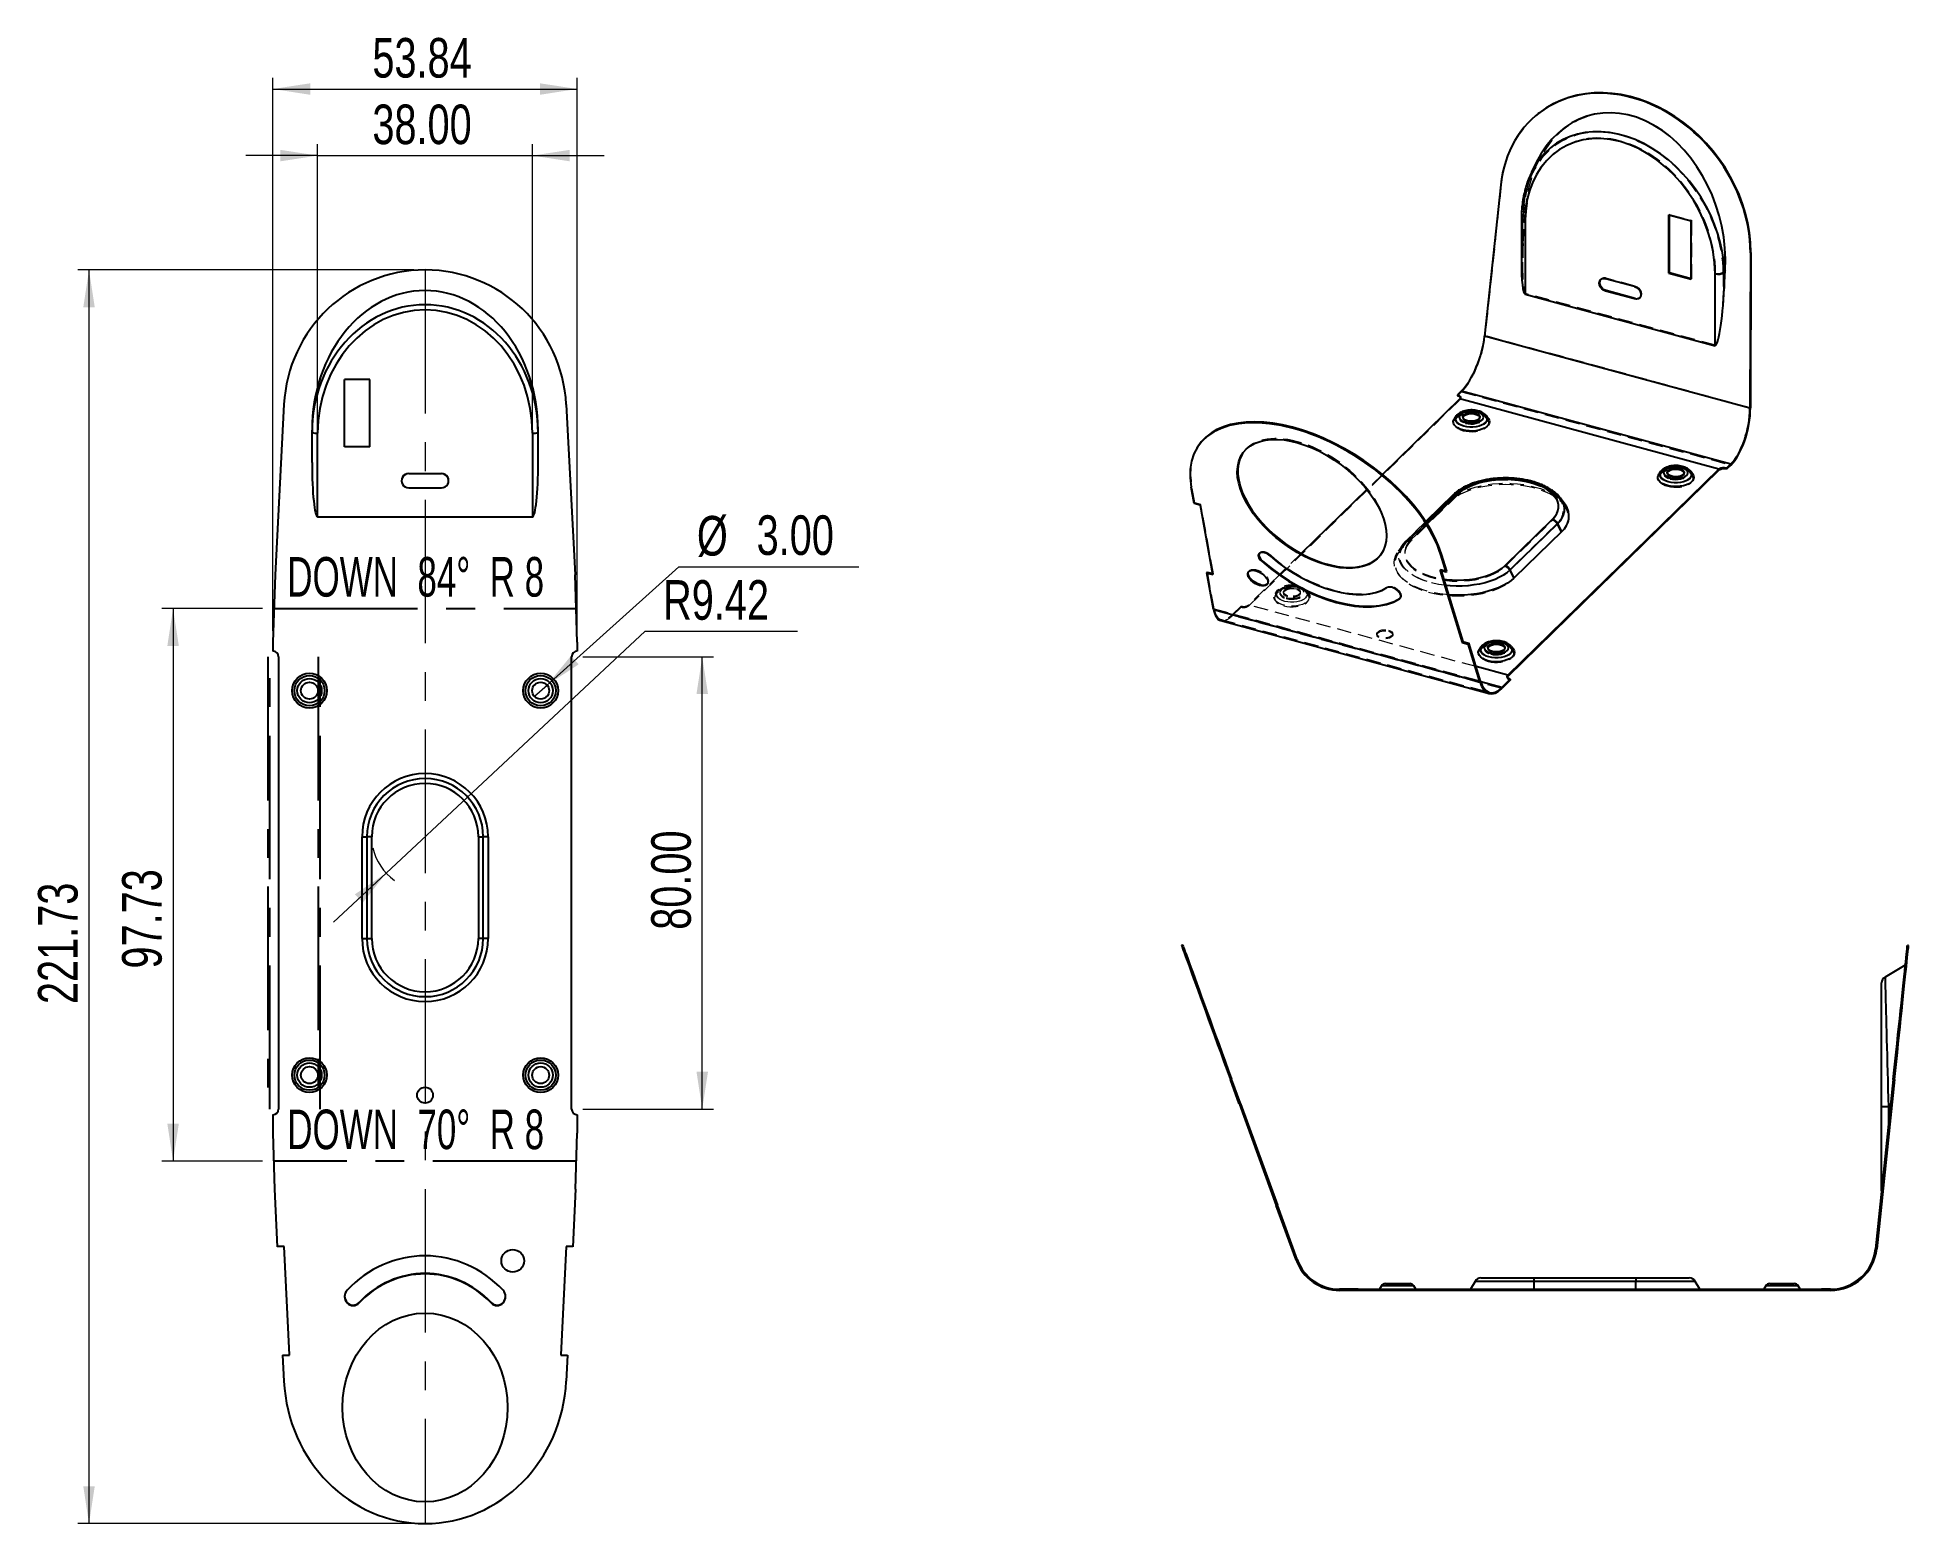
# Model space of a CAD drawing. Header units: millimetres. Extents: x 161 to 492, y 94 to 357.
import ezdxf

# ---------------------------------------------------------------- set-up
doc = ezdxf.new("R2010")
doc.units = ezdxf.units.MM
doc.header["$LTSCALE"] = 2
doc.linetypes.add('CENTERX2', pattern=[20.32, 12.7, -2.54, 2.54, -2.54])
doc.linetypes.add('HIDDEN', pattern=[1.905, 1.27, -0.635])
doc.styles.add('SLDTEXTSTYLE0', font='TXT', dxfattribs={"width": 0.75})
doc.styles.add('SLDTEXTSTYLE1', font='TXT', dxfattribs={"width": 0.660714})
doc.dimstyles.new('SLDDIMSTYLE0', dxfattribs={"dimtxt": 7, "dimasz": 6.604, "dimexe": 0, "dimexo": 0.0625, "dimgap": 1.75, "dimtad": 1, "dimrnd": 1e-09, "dimzin": 12, "dimdsep": 46, "dimtxsty": 'SLDTEXTSTYLE0', "dimsah": 1, "dimcen": 0.09, "dimadec": 0, "dimazin": 3, "dimtfac": 1, "dimtofl": 0, "dimtmove": 0, "dimatfit": 3, "dimfxl": 1, "dimfrac": 2, "dimtolj": 1, "dimtzin": 12, "dimarcsym": 0})
doc.dimstyles.new('SLDDIMSTYLE1', dxfattribs={"dimtxt": 7, "dimasz": 6.604, "dimexe": 0, "dimexo": 0.0625, "dimgap": 1.75, "dimtad": 1, "dimrnd": 1e-09, "dimzin": 4, "dimdsep": 46, "dimtxsty": 'SLDTEXTSTYLE0', "dimsah": 1, "dimcen": 0.09, "dimadec": 0, "dimazin": 1, "dimtfac": 1, "dimtmove": 0, "dimatfit": 0, "dimfxl": 1, "dimfrac": 2, "dimtolj": 1, "dimtzin": 12, "dimarcsym": 0})
doc.dimstyles.new('SLDDIMSTYLE2', dxfattribs={"dimtxt": 7, "dimasz": 6.604, "dimexe": 0, "dimexo": 0.0625, "dimgap": 1.75, "dimtad": 0, "dimtih": 1, "dimtoh": 1, "dimrnd": 1e-09, "dimzin": 12, "dimdsep": 46, "dimtxsty": 'SLDTEXTSTYLE0', "dimsah": 1, "dimcen": 0, "dimadec": 0, "dimazin": 3, "dimtfac": 1, "dimtofl": 0, "dimtmove": 1, "dimatfit": 3, "dimfxl": 1, "dimfrac": 2, "dimtolj": 1, "dimtzin": 12, "dimarcsym": 0})
doc.dimstyles.new('SLDDIMSTYLE3', dxfattribs={"dimtxt": 7, "dimasz": 6.604, "dimexe": 0, "dimexo": 0.0625, "dimgap": 1.75, "dimtad": 1, "dimrnd": 1e-09, "dimzin": 12, "dimdsep": 46, "dimtxsty": 'SLDTEXTSTYLE0', "dimsah": 1, "dimcen": 0.09, "dimadec": 0, "dimazin": 3, "dimtfac": 1, "dimtmove": 0, "dimatfit": 0, "dimfxl": 1, "dimfrac": 2, "dimtolj": 1, "dimtzin": 12, "dimarcsym": 0})
doc.dimstyles.new('SLDDIMSTYLE4', dxfattribs={"dimtxt": 7, "dimasz": 6.604, "dimexe": 0, "dimexo": 0.0625, "dimgap": 1.75, "dimtad": 1, "dimrnd": 1e-09, "dimzin": 4, "dimdsep": 46, "dimtxsty": 'SLDTEXTSTYLE0', "dimsah": 1, "dimcen": 0.09, "dimadec": 0, "dimazin": 1, "dimtfac": 1, "dimtofl": 0, "dimtmove": 0, "dimatfit": 3, "dimfxl": 1, "dimfrac": 2, "dimtolj": 1, "dimtzin": 12, "dimarcsym": 0})
doc.dimstyles.new('SLDDIMSTYLE5', dxfattribs={"dimtxt": 7, "dimasz": 6.604, "dimexe": 0, "dimexo": 0.0625, "dimgap": 1.75, "dimtad": 0, "dimtih": 1, "dimtoh": 1, "dimrnd": 1e-09, "dimzin": 4, "dimdsep": 46, "dimtxsty": 'SLDTEXTSTYLE0', "dimblk1": 'NONE', "dimsah": 1, "dimcen": 0, "dimadec": 0, "dimazin": 1, "dimtfac": 1, "dimtmove": 0, "dimatfit": 3, "dimldrblk": 'NONE', "dimfxl": 1, "dimfrac": 2, "dimtolj": 1, "dimtzin": 12, "dimarcsym": 0})

msp = doc.modelspace()

# ---------------------------------------------------------------- texts
at = {"color": 7, "linetype": 'Continuous', "lineweight": 0, "char_height": 7, "attachment_point": 2, "style": 'SLDTEXTSTYLE1'}
for s, insert in [('DOWN  84°  R 8', (228.34, 265.197)), ('DOWN  70°  R 8', (228.34, 167.467))]:
    msp.add_mtext(s, dxfattribs=dict(at, insert=insert))

# ---------------------------------------------------------------- blocks, each defined once
blk = doc.blocks.new('_D')
at = {"color": 7, "linetype": 'Continuous', "lineweight": 18}
for p, q in [((228, 315.98), (168.55, 315.98)), ((170.55, 315.98), (170.55, 94.24)), ((228, 94.24), (168.55, 94.24))]:
    blk.add_line(p, q, dxfattribs=at)
for points in [[(170.55, 315.98), (169.54, 309.37), (171.57, 309.37)], [(170.55, 94.24), (171.57, 100.85), (169.54, 100.85)]]:
    blk.add_solid(points, dxfattribs=at)
at = {"color": 7, "linetype": 'Continuous', "lineweight": 18, "insert": (161.53, 186.13), "char_height": 7, "attachment_point": 1, "rotation": 90, "style": 'SLDTEXTSTYLE0'}
blk.add_mtext('221.73', dxfattribs=at)
blk = doc.blocks.new('_D_1')
at = {"color": 7, "linetype": 'Continuous', "lineweight": 18}
for p, q in [((211, 274.33), (211, 338.2)), ((249, 274.33), (249, 338.2)), ((211, 336.2), (198.3, 336.2)), ((211, 336.2), (249, 336.2)), ((249, 336.2), (261.7, 336.2))]:
    blk.add_line(p, q, dxfattribs=at)
for points in [[(211, 336.2), (204.4, 337.22), (204.4, 335.19)], [(249, 336.2), (255.6, 335.19), (255.6, 337.22)]]:
    blk.add_solid(points, dxfattribs=at)
at = {"color": 7, "linetype": 'Continuous', "lineweight": 18, "insert": (220.68, 345.23), "char_height": 7, "attachment_point": 1, "style": 'SLDTEXTSTYLE0'}
blk.add_mtext('38.00', dxfattribs=at)
blk = doc.blocks.new('_D_2')
at = {"color": 7, "linetype": 'Continuous', "lineweight": 18}
for p, q in [((223.11, 209.3), (268.94, 252.08)), ((268.94, 252.08), (295.88, 252.08)), ((223.11, 209.3), (213.83, 200.63))]:
    blk.add_line(p, q, dxfattribs=at)
blk.add_arc((230, 215.73), 9.42, 191.9834, 235.0162, dxfattribs=at)
blk.add_solid([(223.11, 209.3), (217.59, 205.54), (218.98, 204.05)], dxfattribs=at)
at = {"color": 7, "linetype": 'Continuous', "lineweight": 18, "insert": (272.11, 261.11), "char_height": 7, "attachment_point": 1, "style": 'SLDTEXTSTYLE0'}
blk.add_mtext('R9.42', dxfattribs=at)
blk = doc.blocks.new('_D_3')
at = {"color": 7, "linetype": 'Continuous', "lineweight": 18}
for p, q in [((203.08, 252.15), (203.08, 349.98)), ((203.08, 347.98), (256.92, 347.98)), ((256.92, 252.15), (256.92, 349.98))]:
    blk.add_line(p, q, dxfattribs=at)
for points in [[(203.08, 347.98), (209.68, 346.96), (209.68, 348.99)], [(256.92, 347.98), (250.32, 348.99), (250.32, 346.96)]]:
    blk.add_solid(points, dxfattribs=at)
at = {"color": 7, "linetype": 'Continuous', "lineweight": 18, "insert": (220.68, 357), "char_height": 7, "attachment_point": 1, "style": 'SLDTEXTSTYLE0'}
blk.add_mtext('53.84', dxfattribs=at)
blk = doc.blocks.new('_D_4')
at = {"color": 7, "linetype": 'Continuous', "lineweight": 18}
for p, q in [((257.92, 247.56), (281.03, 247.56)), ((279.03, 167.56), (279.03, 247.56)), ((257.92, 167.56), (281.03, 167.56))]:
    blk.add_line(p, q, dxfattribs=at)
for points in [[(279.03, 247.56), (278.01, 240.96), (280.05, 240.96)], [(279.03, 167.56), (280.05, 174.17), (278.01, 174.17)]]:
    blk.add_solid(points, dxfattribs=at)
at = {"color": 7, "linetype": 'Continuous', "lineweight": 18, "insert": (270.01, 199.27), "char_height": 7, "attachment_point": 1, "rotation": 90, "style": 'SLDTEXTSTYLE0'}
blk.add_mtext('80.00', dxfattribs=at)
blk = doc.blocks.new('_D_5')
at = {"color": 7, "linetype": 'Continuous', "lineweight": 18}
for p, q in [((201.27, 256.09), (183.42, 256.09)), ((185.42, 256.09), (185.42, 158.36)), ((201.22, 158.36), (183.42, 158.36))]:
    blk.add_line(p, q, dxfattribs=at)
for points in [[(185.42, 256.09), (184.41, 249.49), (186.44, 249.49)], [(185.42, 158.36), (186.44, 164.96), (184.41, 164.96)]]:
    blk.add_solid(points, dxfattribs=at)
at = {"color": 7, "linetype": 'Continuous', "lineweight": 18, "insert": (176.4, 192.41), "char_height": 7, "attachment_point": 1, "rotation": 90, "style": 'SLDTEXTSTYLE0'}
blk.add_mtext('97.73', dxfattribs=at)
blk = doc.blocks.new('_D_6')
at = {"color": 7, "linetype": 'Continuous', "lineweight": 18}
for p, q in [((251.57, 242.56), (274.91, 263.44)), ((274.91, 263.44), (306.75, 263.44)), ((249.33, 240.56), (251.57, 242.56))]:
    blk.add_line(p, q, dxfattribs=at)
blk.add_solid([(251.57, 242.56), (257.17, 246.21), (255.81, 247.72)], dxfattribs=at)
at = {"color": 7, "linetype": 'Continuous', "lineweight": 18, "char_height": 7, "attachment_point": 1, "style": 'SLDTEXTSTYLE0'}
for s, insert in [('%%c', (278.09, 272.46)), ('3.00', (288.65, 272.57))]:
    blk.add_mtext(s, dxfattribs=dict(at, insert=insert))
blk = doc.blocks.new('_NONE')

# ---------------------------------------------------------------- dimensions: what is measured, and where the dimension line sits
at = {"color": 7, "linetype": 'Continuous', "lineweight": 18}
for base, p1, p2, dimstyle, picture, middle in [((256.921, 347.975), (203.079, 250.149), (256.921, 250.149), 'SLDDIMSTYLE3', '_D_3', (232.32, 347.975)), ((249, 336.203), (211, 272.331), (249, 272.331), 'SLDDIMSTYLE1', '_D_1', (232.32, 336.203))]:
    dim = msp.add_linear_dim(base=base, p1=p1, p2=p2, dimstyle=dimstyle, dxfattribs=at)
    dim.commit()
    dim.dimension.update_dxf_attribs({"geometry": picture, "text_midpoint": middle, "dimtype": 160})
for base, p1, p2, dimstyle, picture, middle in [((170.555, 94.242), (230, 315.975), (230, 94.242), 'SLDDIMSTYLE0', '_D', (170.555, 200.356)), ((185.423, 158.36), (203.272, 256.09), (203.22, 158.36), 'SLDDIMSTYLE0', '_D_5', (185.423, 204.046)), ((279.03, 247.562), (255.921, 167.562), (255.921, 247.562), 'SLDDIMSTYLE4', '_D_4', (279.03, 210.906))]:
    dim = msp.add_linear_dim(base=base, p1=p1, p2=p2, angle=90, dimstyle=dimstyle, dxfattribs=at)
    dim.commit()
    dim.dimension.update_dxf_attribs({"geometry": picture, "text_midpoint": middle, "dimtype": 160})
dim = msp.add_diameter_dim_2p(p1=(249.33, 240.562), p2=(251.566, 242.562), dimstyle='SLDDIMSTYLE5', dxfattribs=at)
dim.commit()
dim.dimension.update_dxf_attribs({"geometry": '_D_6', "text_midpoint": (292.418, 269.051), "dimtype": 163})
dim = msp.add_radius_dim(center=(230, 215.73), mpoint=(223.112, 209.3), dimstyle='SLDDIMSTYLE2', dxfattribs=at)
dim.commit()
dim.dimension.update_dxf_attribs({"geometry": '_D_2', "text_midpoint": (284, 257.639), "dimtype": 164})

# ---------------------------------------------------------------- linework, layer by layer
at = {"color": 7, "linetype": 'Continuous', "lineweight": 25}
for p, q in [((427.019, 343.696), (426.921, 343.62)), ((426.569, 334.955), (425.74, 333.268)), ((420.27, 331.003), (417.412, 304.268)), ((423.933, 324.988), (423.933, 317.531)), ((424.578, 324.437), (424.578, 311.717)), ((450.005, 325.716), (453.985, 324.635)), ((450.005, 315.43), (450.005, 325.716)), ((450.103, 315.526), (450.103, 325.69)), ((453.985, 314.349), (453.985, 324.635)), ((464.43, 319.001), (464.349, 291.511)), ((464.43, 319.001), (464.527, 319.077)), ((464.527, 319.077), (464.446, 291.588)), ((450.103, 315.526), (450.005, 315.43)), ((450.005, 315.43), (453.985, 314.349)), ((450.103, 315.526), (453.985, 314.471)), ((458.186, 302.583), (458.186, 315.303)), ((459.821, 312.711), (459.995, 315.917)), ((459.995, 315.917), (459.821, 315.563)), ((459.821, 315.563), (459.821, 312.711)), ((424.578, 311.717), (458.186, 302.583)), ((443.938, 313.033), (438.826, 314.423)), ((438.924, 312.324), (438.826, 312.228)), ((443.938, 310.839), (438.826, 312.228)), ((444.036, 310.935), (438.924, 312.324)), ((444.036, 310.935), (443.938, 310.839)), ((464.349, 291.511), (417.412, 304.268)), ((215.75, 284.668), (215.75, 296.602)), ((220.25, 296.602), (215.75, 296.602)), ((220.25, 296.58), (215.75, 296.58)), ((220.25, 284.668), (220.25, 296.602)), ((413.358, 294.596), (412.617, 293.873)), ((413.358, 294.596), (460.977, 281.654)), ((205.034, 292.153), (203.464, 262.031)), ((254.966, 292.153), (256.536, 262.031)), ((413.035, 293.177), (399.35, 279.82)), ((412.617, 293.873), (412.617, 293.693)), ((458.885, 280.716), (413.035, 293.177)), ((464.349, 291.511), (464.446, 291.588)), ((412.397, 290.149), (412.075, 289.7)), ((418.075, 289.7), (417.753, 290.149)), ((210, 281.898), (210, 287.609)), ((211, 272.331), (211, 287.1)), ((220.25, 284.668), (215.75, 284.668)), ((249, 287.1), (249, 272.331)), ((250, 281.898), (250, 287.609)), ((366.637, 284.617), (366.545, 284.465)), ((460.977, 281.654), (460.236, 280.931)), ((460.977, 281.474), (460.236, 280.751)), ((460.977, 281.654), (460.977, 281.474)), ((227.11, 279.974), (232.89, 279.974)), ((227.11, 279.974), (227.11, 279.952)), ((227.11, 279.952), (232.89, 279.952)), ((232.89, 279.974), (232.89, 279.952)), ((421.549, 244.275), (458.885, 280.716)), ((458.885, 280.536), (421.549, 244.095)), ((448.567, 280.319), (448.245, 279.87)), ((454.245, 279.87), (453.922, 280.319)), ((458.885, 280.536), (458.885, 280.716)), ((460.236, 280.751), (460.236, 280.931)), ((227.11, 277.428), (232.89, 277.428)), ((366.072, 274.641), (365.54, 277.566)), ((396.605, 277.141), (384.989, 265.804)), ((411.925, 276.255), (407.013, 271.46)), ((412.77, 276.426), (407.271, 271.058)), ((431.68, 274.461), (430.924, 275.513)), ((211, 272.331), (249, 272.331)), ((367.135, 274.353), (366.072, 274.641)), ((367.147, 274.303), (367.135, 274.353)), ((369.37, 262.085), (367.147, 274.303)), ((421.037, 263.697), (429.438, 271.896)), ((430.364, 271.126), (421.964, 262.927)), ((431.077, 269.736), (422.676, 261.537)), ((431.077, 269.736), (430.364, 271.126)), ((409.792, 265.715), (409.7, 265.564)), ((410.632, 262.531), (409.7, 265.564)), ((410.724, 262.682), (409.792, 265.715)), ((203.464, 262.031), (203.079, 250.149)), ((256.921, 250.149), (256.536, 262.031)), ((368.295, 262.423), (368.387, 262.575)), ((369.481, 255.908), (368.295, 262.423)), ((368.295, 262.423), (368.307, 262.374)), ((368.307, 262.374), (368.4, 262.525)), ((368.307, 262.374), (369.37, 262.085)), ((368.387, 262.575), (368.4, 262.525)), ((368.4, 262.525), (369.336, 262.271)), ((377.99, 264.442), (378.094, 264.543)), ((382.322, 263.2), (381.197, 262.102)), ((410.632, 262.531), (409.569, 262.82)), ((409.569, 262.82), (409.581, 262.77)), ((409.581, 262.77), (409.605, 262.81)), ((409.581, 262.77), (413.473, 250.099)), ((409.717, 262.78), (413.565, 250.25)), ((410.632, 262.531), (410.724, 262.682)), ((422.676, 261.537), (421.964, 262.927)), ((369.481, 255.908), (416.599, 243.103)), ((402.379, 257.813), (402.484, 257.915)), ((370.743, 253.957), (418.231, 241.051)), ((203.079, 250.149), (203.079, 248.562)), ((256.921, 250.149), (256.921, 248.562)), ((413.473, 250.099), (413.565, 250.25)), ((413.473, 250.099), (414.536, 249.81)), ((413.565, 250.25), (414.591, 249.971)), ((414.524, 249.859), (414.616, 250.011)), ((414.536, 249.81), (414.524, 249.859)), ((416.599, 243.103), (414.524, 249.859)), ((416.691, 243.254), (414.616, 250.011)), ((416.832, 249.344), (416.509, 248.895)), ((422.509, 248.895), (422.187, 249.344)), ((204.079, 247.562), (204.079, 167.562)), ((255.921, 167.562), (255.921, 247.562)), ((421.549, 244.275), (415.906, 245.809)), ((416.691, 243.254), (416.599, 243.103)), ((420.45, 242.098), (416.738, 243.107)), ((421.967, 243.579), (420.45, 242.098)), ((421.967, 243.399), (420.45, 241.918)), ((420.45, 242.098), (420.45, 241.918)), ((421.549, 244.095), (421.549, 244.275)), ((421.967, 243.579), (421.967, 243.399)), ((218.845, 197.73), (218.845, 215.73)), ((218.845, 215.73), (219.711, 215.73)), ((219.711, 215.73), (219.711, 197.73)), ((220.577, 215.73), (219.711, 215.73)), ((220.577, 197.73), (220.577, 215.73)), ((239.423, 215.73), (239.423, 197.73)), ((239.423, 215.73), (240.289, 215.73)), ((241.155, 215.73), (240.289, 215.73)), ((240.289, 197.73), (240.289, 215.73)), ((241.155, 215.73), (241.155, 197.73)), ((218.845, 197.73), (219.711, 197.73)), ((219.711, 197.73), (220.577, 197.73)), ((240.289, 197.73), (239.423, 197.73)), ((241.155, 197.73), (240.289, 197.73)), ((364.027, 196.551), (363.829, 196.479)), ((492.422, 196.479), (492.213, 196.501)), ((491.843, 192.983), (488.255, 190.912)), ((487.65, 167.924), (487.65, 189.864)), ((372.65, 172.86), (372.452, 172.788)), ((374.02, 168.479), (372.452, 172.788)), ((374.218, 168.551), (372.65, 172.86)), ((489.723, 172.81), (486.575, 142.853)), ((489.932, 172.788), (486.783, 142.831)), ((489.723, 172.81), (489.932, 172.788)), ((203.079, 166.562), (203.079, 163.311)), ((256.921, 166.562), (256.921, 163.311)), ((374.02, 168.479), (374.218, 168.551)), ((374.02, 168.479), (374.047, 168.408)), ((374.047, 168.408), (374.244, 168.479)), ((374.047, 168.408), (380.572, 150.479)), ((374.218, 168.551), (374.244, 168.479)), ((374.244, 168.479), (380.769, 150.551)), ((487.65, 153.085), (487.65, 167.924)), ((488.86, 167.924), (487.65, 167.924)), ((489.232, 168.139), (488.86, 167.924)), ((488.86, 167.924), (488.86, 164.598)), ((203.079, 163.311), (203.362, 153.409)), ((256.638, 153.409), (256.921, 163.311)), ((203.362, 153.409), (203.865, 143.195)), ((256.638, 153.409), (256.135, 143.195)), ((380.572, 150.479), (380.769, 150.551)), ((384.065, 140.882), (380.572, 150.479)), ((384.263, 140.953), (380.769, 150.551)), ((205.067, 143.271), (203.865, 143.271)), ((203.865, 143.271), (203.865, 143.195)), ((206.01, 124.116), (205.067, 143.271)), ((254.933, 143.271), (253.99, 124.116)), ((256.135, 143.271), (254.933, 143.271)), ((256.135, 143.195), (256.135, 143.271)), ((486.575, 142.853), (486.783, 142.831)), ((384.263, 140.953), (384.065, 140.882)), ((399.176, 136.284), (398.833, 135.689)), ((404.887, 136.284), (399.176, 136.284)), ((399.878, 136.689), (404.185, 136.689)), ((405.23, 135.689), (404.887, 136.284)), ((415.729, 137.084), (414.923, 135.689)), ((426.199, 137.084), (415.729, 137.084)), ((416.777, 137.689), (426.199, 137.689)), ((426.199, 137.084), (426.199, 137.689)), ((426.199, 137.689), (444.199, 137.689)), ((426.199, 135.689), (426.199, 137.084)), ((444.199, 137.084), (426.199, 137.084)), ((444.199, 137.689), (444.199, 137.084)), ((444.199, 137.689), (453.622, 137.689)), ((444.199, 135.689), (444.199, 137.084)), ((454.67, 137.084), (444.199, 137.084)), ((455.475, 135.689), (454.67, 137.084)), ((467.176, 136.284), (466.833, 135.689)), ((472.887, 136.284), (467.176, 136.284)), ((467.878, 136.689), (472.185, 136.689)), ((473.23, 135.689), (472.887, 136.284)), ((218.333, 133.263), (218.333, 133.339)), ((241.667, 133.263), (241.667, 133.339)), ((391.78, 135.689), (391.78, 135.479)), ((395.031, 135.689), (391.78, 135.689)), ((395.031, 135.479), (391.78, 135.479)), ((395.031, 135.689), (395.031, 135.479)), ((395.031, 135.689), (396.031, 135.689)), ((396.031, 135.479), (395.031, 135.479)), ((396.031, 135.479), (396.031, 135.689)), ((396.031, 135.689), (476.031, 135.689)), ((476.031, 135.479), (396.031, 135.479)), ((476.031, 135.479), (476.031, 135.689)), ((476.031, 135.689), (477.031, 135.689)), ((477.031, 135.479), (476.031, 135.479)), ((478.618, 135.689), (477.031, 135.689)), ((477.031, 135.479), (477.031, 135.689)), ((478.618, 135.479), (477.031, 135.479)), ((478.618, 135.689), (478.618, 135.479)), ((204.808, 124.039), (205.034, 119.454)), ((204.808, 124.039), (206.01, 124.039)), ((206.01, 124.039), (206.01, 124.116)), ((253.99, 124.116), (253.99, 124.039)), ((253.99, 124.039), (255.191, 124.039)), ((255.191, 124.039), (254.966, 119.454))]:
    msp.add_line(p, q, dxfattribs=at)
at = {"color": 7, "linetype": 'HIDDEN', "lineweight": 18}
for p, q in [((426.835, 335.022), (425.929, 333.175)), ((420.367, 331.079), (417.509, 304.344)), ((420.27, 331.003), (420.367, 331.079)), ((424.073, 322.427), (424.247, 325.632)), ((424.073, 325.279), (424.247, 325.632)), ((424.073, 322.427), (424.073, 325.279)), ((424.143, 324.988), (424.143, 316.608)), ((424.259, 325.228), (424.537, 325.796)), ((424.259, 320.654), (424.537, 325.796)), ((424.259, 320.654), (424.259, 325.228)), ((424.676, 324.532), (424.676, 311.803)), ((450.103, 325.812), (450.005, 325.716)), ((450.103, 325.812), (454.083, 324.73)), ((450.103, 325.69), (450.103, 325.812)), ((454.083, 324.73), (453.985, 324.635)), ((454.083, 314.444), (454.083, 324.73)), ((438.924, 314.518), (438.826, 314.423)), ((444.036, 313.129), (438.924, 314.518)), ((453.985, 314.471), (454.083, 314.444)), ((458.284, 302.669), (458.284, 315.398)), ((459.914, 316.181), (459.635, 315.614)), ((459.635, 311.04), (459.914, 316.181)), ((459.635, 315.614), (459.635, 311.04)), ((458.284, 302.669), (424.676, 311.803)), ((438.03, 314.337), (437.932, 314.242)), ((444.036, 313.129), (443.938, 313.033)), ((454.083, 314.444), (453.985, 314.349)), ((444.832, 311.02), (444.93, 311.116)), ((417.412, 304.268), (417.509, 304.344)), ((464.446, 291.588), (417.509, 304.344)), ((413.358, 294.596), (413.358, 294.416)), ((375.699, 256.556), (413.035, 292.997)), ((413.358, 294.416), (412.617, 293.693)), ((413.035, 292.997), (413.035, 293.177)), ((413.15, 293.237), (413.15, 293.417)), ((413.358, 294.416), (460.977, 281.474)), ((412.568, 290.026), (412.189, 289.498)), ((413.575, 289.986), (413.575, 289.806)), ((416.575, 289.806), (416.575, 289.986)), ((417.961, 289.498), (417.582, 290.026)), ((374.567, 283.426), (374.475, 283.275)), ((399.35, 279.82), (396.605, 277.141)), ((448.737, 280.196), (448.358, 279.668)), ((449.745, 280.156), (449.745, 279.976)), ((452.745, 279.976), (452.745, 280.156)), ((454.131, 279.668), (453.752, 280.196)), ((365.632, 277.717), (365.54, 277.566)), ((366.164, 274.793), (365.632, 277.717)), ((366.072, 274.641), (366.164, 274.793)), ((367.227, 274.504), (366.164, 274.793)), ((402.731, 266.958), (411.131, 275.157)), ((411.239, 274.948), (402.838, 266.749)), ((403.443, 267.96), (411.844, 276.159)), ((403.604, 267.826), (412.004, 276.026)), ((412.072, 276.104), (403.671, 267.905)), ((412.77, 276.246), (404.37, 268.047)), ((411.131, 275.157), (411.844, 276.159)), ((411.239, 274.948), (412.004, 276.026)), ((431.566, 274.26), (430.754, 275.391)), ((367.135, 274.353), (367.227, 274.504)), ((367.147, 274.303), (367.239, 274.454)), ((367.239, 274.454), (367.227, 274.504)), ((369.462, 262.236), (367.239, 274.454)), ((407.013, 271.46), (403.525, 268.056)), ((421.037, 263.517), (429.438, 271.716)), ((407.271, 271.058), (404.37, 268.227)), ((430.203, 271.079), (421.803, 262.88)), ((422.569, 261.386), (430.969, 269.586)), ((430.969, 269.586), (430.203, 271.079)), ((377.648, 265.943), (377.543, 265.841)), ((379.505, 265.398), (379.61, 265.5)), ((384.989, 265.804), (382.322, 263.2)), ((399.271, 265.937), (399.363, 266.089)), ((402.883, 267.314), (402.128, 266.262)), ((403.054, 267.192), (402.241, 266.061)), ((402.731, 266.958), (403.443, 267.96)), ((402.838, 266.749), (403.604, 267.826)), ((369.573, 256.06), (368.387, 262.575)), ((369.336, 262.271), (369.462, 262.236)), ((369.37, 262.085), (369.462, 262.236)), ((375.69, 262.66), (375.598, 262.508)), ((381.197, 262.102), (375.699, 256.736)), ((409.569, 262.82), (409.661, 262.971)), ((409.605, 262.81), (409.673, 262.922)), ((410.724, 262.682), (409.661, 262.971)), ((409.661, 262.971), (409.673, 262.922)), ((409.673, 262.922), (409.717, 262.78)), ((422.569, 261.386), (421.803, 262.88)), ((379.016, 260.43), (379.108, 260.582)), ((380.662, 259.174), (380.34, 258.726)), ((380.832, 259.052), (380.453, 258.524)), ((381.839, 259.011), (381.839, 258.831)), ((384.839, 258.831), (384.839, 259.011)), ((386.226, 258.524), (385.847, 259.052)), ((386.339, 258.726), (386.017, 259.174)), ((400.143, 259.789), (400.247, 259.891)), ((369.573, 256.06), (369.481, 255.908)), ((369.573, 256.06), (416.691, 243.254)), ((374.348, 256.521), (372.831, 255.04)), ((374.348, 256.341), (372.831, 254.86)), ((416.738, 243.107), (372.831, 255.04)), ((372.831, 255.04), (372.831, 254.86)), ((374.348, 256.341), (374.348, 256.521)), ((415.906, 245.809), (375.699, 256.736)), ((375.699, 256.556), (375.699, 256.736)), ((402.465, 257.88), (402.569, 257.982)), ((370.798, 254.16), (418.286, 241.254)), ((420.45, 241.918), (372.831, 254.86)), ((398.369, 251.623), (398.369, 251.443)), ((401.169, 251.443), (401.169, 251.623)), ((414.536, 249.81), (414.628, 249.961)), ((414.591, 249.971), (414.628, 249.961)), ((414.628, 249.961), (414.616, 250.011)), ((417.002, 249.221), (416.623, 248.694)), ((418.009, 249.181), (418.009, 249.001)), ((421.009, 249.001), (421.009, 249.181)), ((422.396, 248.694), (422.017, 249.221)), ((421.434, 244.035), (421.434, 243.855))]:
    msp.add_line(p, q, dxfattribs=at)
at = {"color": 7, "linetype": 'CENTERX2', "lineweight": 18}
msp.add_line((230, 315.975), (230, 94.242), dxfattribs=at)
at = {"color": 7, "linetype": 'CENTERX2'}
for p, q in [((203.272, 256.09), (256.728, 256.09)), ((202.169, 247.562), (202.169, 167.562)), ((202.556, 167.562), (202.556, 247.562)), ((211.083, 247.562), (211.083, 167.562)), ((211.47, 167.562), (211.47, 247.562)), ((256.779, 158.36), (203.22, 158.36))]:
    msp.add_line(p, q, dxfattribs=at)
at = {"color": 7, "linetype": 'Continuous', "lineweight": 25, "flags": 128}
for points in [[(423.933, 324.988), (423.939, 324.923), (423.987, 324.804), (424.079, 324.691), (424.212, 324.59), (424.38, 324.504), (424.578, 324.437)], [(438.826, 312.228), (438.476, 312.377), (438.161, 312.619), (437.91, 312.93), (437.75, 313.279), (437.694, 313.633), (437.75, 313.957), (437.91, 314.219), (438.161, 314.394), (438.476, 314.464), (438.826, 314.423)], [(438.924, 312.324), (438.574, 312.473), (438.259, 312.714), (438.008, 313.025), (437.848, 313.375), (437.792, 313.729), (437.848, 314.053), (437.983, 314.287)], [(443.938, 313.033), (444.288, 312.885), (444.604, 312.643), (444.854, 312.332), (445.015, 311.983), (445.07, 311.629), (445.015, 311.305), (444.854, 311.042), (444.604, 310.868), (444.288, 310.798), (443.938, 310.839)], [(412.617, 293.873), (412.781, 293.817), (412.92, 293.746), (413.03, 293.663), (413.106, 293.57), (413.145, 293.471), (413.146, 293.37), (413.109, 293.271), (413.035, 293.177)], [(418.075, 289.7), (418.084, 289.687), (418.232, 289.393), (418.272, 289.09), (418.204, 288.788), (418.029, 288.498), (417.754, 288.229), (417.387, 287.99), (416.942, 287.791), (416.433, 287.637), (415.877, 287.534), (415.295, 287.485), (414.705, 287.492), (414.127, 287.555), (413.582, 287.672), (413.088, 287.838), (412.661, 288.048), (412.316, 288.295), (412.066, 288.57), (411.918, 288.864), (411.877, 289.167), (411.945, 289.469), (412.075, 289.7)], [(417.753, 290.149), (417.802, 290.073), (417.915, 289.791), (417.918, 289.502), (417.811, 289.219), (417.6, 288.952), (417.291, 288.712), (416.898, 288.507), (416.434, 288.346), (415.918, 288.234), (415.37, 288.176), (414.81, 288.175), (414.261, 288.229), (413.742, 288.338), (413.275, 288.497), (412.877, 288.7), (412.564, 288.939), (412.347, 289.204), (412.235, 289.487), (412.232, 289.775), (412.338, 290.058), (412.397, 290.149)], [(414.07, 289.005), (414.519, 288.914), (414.996, 288.877), (415.477, 288.896), (415.937, 288.969), (416.355, 289.094), (416.708, 289.263), (416.979, 289.468), (417.155, 289.699), (417.227, 289.945), (417.191, 290.193), (417.048, 290.43), (416.807, 290.645), (416.478, 290.827), (416.08, 290.967), (415.631, 291.057), (415.154, 291.094), (414.673, 291.076), (414.212, 291.002), (413.795, 290.878), (413.441, 290.709), (413.17, 290.503), (412.994, 290.272), (412.923, 290.027), (412.959, 289.779), (413.101, 289.542), (413.343, 289.327), (413.671, 289.145), (414.07, 289.005)], [(414.375, 289.303), (414.043, 289.425), (413.787, 289.589), (413.627, 289.783), (413.575, 289.992), (413.633, 290.2), (413.799, 290.392), (414.059, 290.554), (414.395, 290.674), (414.781, 290.743), (415.188, 290.756), (415.588, 290.712), (415.949, 290.614), (416.245, 290.469), (416.455, 290.288), (416.562, 290.085), (416.559, 289.875), (416.446, 289.673), (416.231, 289.494), (415.931, 289.351), (415.566, 289.256), (415.166, 289.215), (414.759, 289.231), (414.375, 289.303)], [(413.585, 289.896), (413.633, 290.02), (413.799, 290.212), (414.059, 290.374), (414.395, 290.494), (414.781, 290.563), (415.188, 290.576), (415.588, 290.532), (415.949, 290.434), (416.245, 290.289), (416.455, 290.108), (416.562, 289.905), (416.565, 289.896)], [(429.438, 271.896), (429.864, 272.374), (430.188, 272.872), (430.405, 273.385), (430.514, 273.908), (430.512, 274.433), (430.4, 274.955), (430.178, 275.468), (429.851, 275.966), (429.42, 276.443), (428.893, 276.892), (428.274, 277.31), (427.571, 277.691), (426.792, 278.03), (425.946, 278.324), (425.044, 278.569), (424.095, 278.763), (423.112, 278.903), (422.105, 278.987), (421.086, 279.014), (420.067, 278.985), (419.061, 278.899), (418.078, 278.757), (417.131, 278.562), (416.23, 278.315), (415.387, 278.019), (414.611, 277.678), (413.911, 277.296), (413.295, 276.877), (412.77, 276.426)], [(454.245, 279.87), (454.254, 279.857), (454.402, 279.563), (454.442, 279.26), (454.374, 278.958), (454.199, 278.667), (453.924, 278.398), (453.557, 278.16), (453.112, 277.961), (452.603, 277.807), (452.047, 277.704), (451.465, 277.655), (450.875, 277.662), (450.297, 277.725), (449.752, 277.841), (449.258, 278.008), (448.831, 278.218), (448.486, 278.464), (448.236, 278.74), (448.088, 279.034), (448.047, 279.337), (448.115, 279.639), (448.245, 279.87)], [(453.922, 280.319), (453.972, 280.243), (454.084, 279.96), (454.087, 279.672), (453.981, 279.389), (453.77, 279.122), (453.461, 278.882), (453.068, 278.677), (452.604, 278.515), (452.088, 278.404), (451.54, 278.346), (450.98, 278.344), (450.43, 278.399), (449.912, 278.508), (449.445, 278.667), (449.047, 278.87), (448.734, 279.108), (448.517, 279.374), (448.405, 279.657), (448.402, 279.945), (448.508, 280.228), (448.567, 280.319)], [(450.24, 279.175), (450.689, 279.084), (451.166, 279.047), (451.646, 279.066), (452.107, 279.139), (452.525, 279.264), (452.878, 279.433), (453.149, 279.638), (453.325, 279.869), (453.397, 280.115), (453.36, 280.363), (453.218, 280.6), (452.977, 280.815), (452.648, 280.997), (452.25, 281.137), (451.801, 281.227), (451.324, 281.264), (450.843, 281.245), (450.382, 281.172), (449.965, 281.048), (449.611, 280.879), (449.34, 280.673), (449.164, 280.442), (449.093, 280.196), (449.129, 279.949), (449.271, 279.711), (449.513, 279.496), (449.841, 279.314), (450.24, 279.175)], [(450.545, 279.472), (450.213, 279.595), (449.957, 279.759), (449.797, 279.953), (449.745, 280.161), (449.803, 280.37), (449.969, 280.562), (450.229, 280.724), (450.565, 280.844), (450.95, 280.913), (451.358, 280.926), (451.758, 280.882), (452.119, 280.783), (452.415, 280.639), (452.625, 280.458), (452.732, 280.255), (452.729, 280.045), (452.616, 279.843), (452.401, 279.664), (452.101, 279.521), (451.736, 279.426), (451.336, 279.384), (450.929, 279.4), (450.545, 279.472)], [(449.755, 280.066), (449.803, 280.19), (449.969, 280.382), (450.229, 280.544), (450.565, 280.664), (450.95, 280.733), (451.358, 280.746), (451.758, 280.702), (452.119, 280.603), (452.415, 280.459), (452.625, 280.278), (452.732, 280.075), (452.734, 280.066)], [(377.626, 260.17), (377.21, 260.316), (376.799, 260.524), (376.415, 260.783), (376.079, 261.079), (375.809, 261.396), (375.621, 261.717), (375.523, 262.025), (375.521, 262.303), (375.616, 262.535), (375.802, 262.711), (376.069, 262.819), (376.402, 262.855), (376.785, 262.816), (377.195, 262.704), (377.612, 262.526), (378.012, 262.291), (378.375, 262.011), (378.679, 261.703), (378.91, 261.381), (379.054, 261.065), (379.105, 260.77), (379.058, 260.513), (378.917, 260.308), (378.689, 260.165), (378.386, 260.092), (378.026, 260.094), (377.626, 260.17)], [(377.719, 260.321), (377.302, 260.467), (376.891, 260.675), (376.507, 260.934), (376.171, 261.23), (375.902, 261.548), (375.713, 261.869), (375.615, 262.176), (375.613, 262.454), (375.65, 262.581)], [(410.175, 261.287), (410.696, 261.22), (411.703, 261.136), (412.722, 261.109), (413.74, 261.138), (414.747, 261.224), (415.729, 261.366), (416.676, 261.561), (417.577, 261.808), (418.42, 262.104), (419.197, 262.445), (419.897, 262.827), (420.513, 263.246), (421.037, 263.697)], [(421.964, 262.927), (421.422, 262.457), (420.791, 262.018), (420.076, 261.614), (419.286, 261.25), (418.429, 260.928), (417.512, 260.653), (416.547, 260.427), (415.542, 260.253), (414.508, 260.131), (413.455, 260.064), (412.394, 260.053), (411.337, 260.097), (410.519, 260.169)], [(422.676, 261.537), (422.112, 261.047), (421.458, 260.587), (420.719, 260.163), (419.903, 259.778), (419.018, 259.436), (418.072, 259.14), (417.074, 258.894), (416.034, 258.699), (414.962, 258.558), (413.868, 258.471), (412.763, 258.44), (411.658, 258.465), (411.03, 258.504)], [(422.509, 248.895), (422.518, 248.883), (422.666, 248.588), (422.707, 248.285), (422.639, 247.983), (422.464, 247.693), (422.188, 247.424), (421.822, 247.186), (421.376, 246.986), (420.867, 246.832), (420.312, 246.729), (419.729, 246.68), (419.139, 246.687), (418.562, 246.75), (418.017, 246.867), (417.522, 247.033), (417.096, 247.243), (416.751, 247.49), (416.5, 247.765), (416.352, 248.059), (416.312, 248.363), (416.38, 248.665), (416.509, 248.895)], [(422.187, 249.344), (422.237, 249.268), (422.349, 248.986), (422.352, 248.697), (422.246, 248.414), (422.034, 248.148), (421.726, 247.907), (421.332, 247.702), (420.869, 247.541), (420.353, 247.429), (419.804, 247.371), (419.245, 247.37), (418.695, 247.424), (418.177, 247.533), (417.71, 247.692), (417.312, 247.895), (416.999, 248.134), (416.782, 248.399), (416.67, 248.682), (416.667, 248.97), (416.773, 249.253), (416.832, 249.344)], [(418.504, 248.2), (418.953, 248.109), (419.43, 248.073), (419.911, 248.091), (420.372, 248.165), (420.789, 248.289), (421.143, 248.458), (421.414, 248.663), (421.59, 248.895), (421.662, 249.14), (421.625, 249.388), (421.483, 249.625), (421.241, 249.84), (420.913, 250.022), (420.514, 250.162), (420.065, 250.253), (419.589, 250.289), (419.108, 250.271), (418.647, 250.197), (418.229, 250.073), (417.876, 249.904), (417.605, 249.699), (417.429, 249.467), (417.357, 249.222), (417.394, 248.974), (417.536, 248.737), (417.777, 248.522), (418.106, 248.34), (418.504, 248.2)], [(418.809, 248.498), (418.477, 248.62), (418.222, 248.785), (418.062, 248.978), (418.009, 249.187), (418.068, 249.395), (418.234, 249.587), (418.494, 249.75), (418.829, 249.87), (419.215, 249.939), (419.623, 249.951), (420.022, 249.907), (420.384, 249.809), (420.68, 249.664), (420.89, 249.483), (420.997, 249.28), (420.994, 249.07), (420.881, 248.868), (420.666, 248.689), (420.365, 248.547), (420.001, 248.451), (419.601, 248.41), (419.193, 248.426), (418.809, 248.498)], [(418.02, 249.091), (418.068, 249.215), (418.234, 249.407), (418.494, 249.57), (418.829, 249.69), (419.215, 249.759), (419.623, 249.771), (420.022, 249.727), (420.384, 249.629), (420.68, 249.484), (420.89, 249.303), (420.997, 249.1), (420.999, 249.091)], [(421.967, 243.579), (421.803, 243.635), (421.664, 243.706), (421.554, 243.79), (421.478, 243.883), (421.439, 243.982), (421.438, 244.083), (421.475, 244.182), (421.549, 244.275)], [(421.549, 244.095), (421.475, 244.002), (421.449, 243.945)], [(363.829, 196.479), (363.829, 196.479), (363.847, 196.429), (363.902, 196.28), (363.993, 196.031), (364.119, 195.683), (364.281, 195.239), (364.477, 194.7), (364.707, 194.068), (364.97, 193.345), (365.265, 192.535), (365.59, 191.641), (365.945, 190.666), (366.328, 189.614), (366.737, 188.49), (367.171, 187.297), (367.628, 186.041), (368.107, 184.727), (368.604, 183.36), (369.119, 181.946), (369.649, 180.49), (370.192, 178.997), (370.746, 177.475), (371.309, 175.928), (371.879, 174.364), (372.452, 172.788)], [(364.027, 196.551), (364.027, 196.551), (364.045, 196.501), (364.099, 196.351), (364.19, 196.102), (364.316, 195.755), (364.478, 195.311), (364.674, 194.772), (364.904, 194.139), (365.167, 193.417), (365.462, 192.607), (365.788, 191.712), (366.143, 190.737), (366.525, 189.686), (366.935, 188.561), (367.369, 187.369), (367.826, 186.113), (368.304, 184.799), (368.802, 183.432), (369.316, 182.018), (369.846, 180.561), (370.39, 179.069), (370.944, 177.546), (371.507, 176), (372.076, 174.436), (372.65, 172.86)], [(489.723, 172.81), (489.892, 174.419), (490.06, 176.016), (490.226, 177.595), (490.389, 179.147), (490.549, 180.668), (490.705, 182.151), (490.856, 183.589), (491.002, 184.977), (491.142, 186.309), (491.275, 187.578), (491.402, 188.781), (491.521, 189.911), (491.631, 190.965), (491.734, 191.938), (491.827, 192.825), (491.911, 193.623), (491.985, 194.329), (492.049, 194.939), (492.103, 195.452), (492.146, 195.865), (492.179, 196.176), (492.201, 196.384), (492.212, 196.488), (492.213, 196.501)], [(489.932, 172.788), (490.101, 174.397), (490.269, 175.994), (490.435, 177.573), (490.598, 179.125), (490.758, 180.646), (490.914, 182.129), (491.065, 183.567), (491.211, 184.955), (491.351, 186.287), (491.484, 187.556), (491.611, 188.759), (491.729, 189.889), (491.84, 190.943), (491.942, 191.916), (492.036, 192.803), (492.119, 193.601), (492.194, 194.307), (492.258, 194.917), (492.312, 195.43), (492.355, 195.843), (492.388, 196.154), (492.41, 196.362), (492.421, 196.466), (492.422, 196.479)], [(488.255, 190.912), (488.256, 190.858), (488.261, 190.698), (488.268, 190.431), (488.277, 190.059), (488.29, 189.584), (488.305, 189.009), (488.323, 188.334), (488.343, 187.565), (488.366, 186.704), (488.391, 185.756), (488.418, 184.724), (488.447, 183.614), (488.478, 182.431), (488.511, 181.181), (488.546, 179.868), (488.582, 178.5), (488.619, 177.083), (488.657, 175.622), (488.697, 174.126), (488.737, 172.601), (488.778, 171.055), (488.819, 169.493), (488.86, 167.924)]]:
    msp.add_lwpolyline(points, dxfattribs=at)
at = {"color": 7, "linetype": 'HIDDEN', "lineweight": 18, "flags": 128}
for points in [[(424.259, 325.228), (424.184, 325.135), (424.147, 325.036), (424.148, 324.935), (424.188, 324.836), (424.264, 324.743), (424.373, 324.659), (424.513, 324.588), (424.676, 324.532)], [(444.036, 313.129), (444.386, 312.98), (444.702, 312.739), (444.952, 312.428), (445.113, 312.078), (445.168, 311.724), (445.113, 311.4), (444.952, 311.138), (444.879, 311.07)], [(414.395, 290.494), (414.303, 290.483), (413.768, 290.384), (413.279, 290.236), (412.85, 290.044), (412.497, 289.815), (412.232, 289.556), (412.064, 289.276), (411.998, 288.986), (412.037, 288.694), (412.18, 288.411), (412.421, 288.146), (412.752, 287.909), (413.163, 287.707), (413.639, 287.547)], [(413.827, 288.331), (413.377, 288.485), (412.996, 288.683), (412.7, 288.916), (412.502, 289.175), (412.408, 289.45), (412.424, 289.728), (412.549, 289.999), (412.777, 290.252), (413.099, 290.476), (413.502, 290.662), (413.969, 290.802), (414.481, 290.891), (415.018, 290.925), (415.557, 290.903), (416.077, 290.825), (416.555, 290.695), (416.973, 290.518), (417.313, 290.301), (417.561, 290.054), (417.708, 289.786), (417.747, 289.508), (417.676, 289.232), (417.499, 288.969), (417.223, 288.729), (416.859, 288.523), (416.421, 288.359), (415.929, 288.244), (415.401, 288.182), (414.861, 288.176), (414.329, 288.227), (413.827, 288.331)], [(414.07, 288.825), (414.519, 288.734), (414.996, 288.697), (415.477, 288.716), (415.937, 288.789), (416.355, 288.914), (416.708, 289.083), (416.979, 289.288), (417.155, 289.519), (417.227, 289.765), (417.191, 290.013), (417.048, 290.25), (416.807, 290.465), (416.478, 290.647), (416.08, 290.787), (415.631, 290.877), (415.154, 290.914), (414.673, 290.896), (414.212, 290.822), (413.795, 290.698), (413.441, 290.529), (413.17, 290.323), (412.994, 290.092), (412.923, 289.847), (412.959, 289.599), (413.101, 289.362), (413.343, 289.147), (413.671, 288.965), (414.07, 288.825)], [(414.375, 289.123), (414.043, 289.245), (413.787, 289.409), (413.627, 289.603), (413.575, 289.812), (413.585, 289.896)], [(413.639, 287.547), (414.163, 287.435), (414.719, 287.374), (415.286, 287.367), (415.847, 287.414), (416.381, 287.514), (416.871, 287.662), (417.3, 287.854), (417.652, 288.083), (417.917, 288.341), (418.086, 288.621), (418.151, 288.911), (418.112, 289.203), (417.97, 289.486), (417.729, 289.751), (417.397, 289.989), (416.987, 290.191), (416.511, 290.35), (415.986, 290.462), (415.755, 290.494)], [(416.565, 289.896), (416.559, 289.695), (416.446, 289.493), (416.231, 289.314), (415.931, 289.171), (415.566, 289.076), (415.166, 289.035), (414.759, 289.051), (414.375, 289.123)], [(411.131, 275.157), (411.695, 275.647), (412.35, 276.107), (413.088, 276.531), (413.904, 276.916), (414.79, 277.258), (415.736, 277.554), (416.733, 277.8), (417.773, 277.995), (418.845, 278.137), (419.939, 278.223), (421.044, 278.254), (422.149, 278.229), (423.245, 278.149), (424.32, 278.013), (425.364, 277.824), (426.366, 277.583), (427.319, 277.293), (428.211, 276.956), (429.035, 276.575), (429.782, 276.155), (430.446, 275.699), (431.02, 275.212), (431.498, 274.698), (431.68, 274.461)], [(411.844, 276.159), (412.385, 276.629), (413.017, 277.068), (413.731, 277.472), (414.521, 277.836), (415.379, 278.158), (416.295, 278.433), (417.261, 278.659), (418.266, 278.833), (419.3, 278.955), (420.353, 279.021), (421.413, 279.033), (422.47, 278.989), (423.513, 278.89), (424.532, 278.738), (425.515, 278.533), (426.453, 278.278), (427.336, 277.976), (428.156, 277.629), (428.902, 277.241), (429.569, 276.816), (430.149, 276.359), (430.636, 275.874), (430.844, 275.621)], [(412.004, 276.026), (412.537, 276.487), (413.157, 276.918), (413.859, 277.315), (414.635, 277.673), (415.478, 277.989), (416.378, 278.26), (417.327, 278.482), (418.315, 278.653), (419.331, 278.772), (420.366, 278.838), (421.408, 278.849), (422.446, 278.806), (423.472, 278.709), (424.472, 278.56), (425.439, 278.358), (426.36, 278.108), (427.228, 277.811), (428.033, 277.47), (428.767, 277.088), (429.422, 276.671), (429.992, 276.222), (430.381, 275.844)], [(429.438, 271.716), (429.864, 272.194), (430.188, 272.692), (430.405, 273.205), (430.514, 273.728), (430.512, 274.253), (430.4, 274.775), (430.178, 275.288), (429.851, 275.786), (429.42, 276.263), (428.893, 276.712), (428.274, 277.13), (427.571, 277.511), (426.792, 277.85), (425.946, 278.144), (425.044, 278.389), (424.095, 278.583), (423.112, 278.723), (422.105, 278.807), (421.086, 278.834), (420.067, 278.805), (419.061, 278.719), (418.078, 278.577), (417.131, 278.382), (416.23, 278.135), (415.387, 277.839), (414.611, 277.498), (413.911, 277.116), (413.295, 276.697), (412.77, 276.246)], [(450.565, 280.664), (450.472, 280.653), (449.938, 280.553), (449.449, 280.405), (449.02, 280.213), (448.667, 279.984), (448.402, 279.726), (448.234, 279.446), (448.168, 279.156), (448.207, 278.864), (448.35, 278.581), (448.591, 278.316), (448.922, 278.079), (449.333, 277.876), (449.808, 277.717)], [(449.997, 278.501), (449.547, 278.655), (449.166, 278.853), (448.87, 279.086), (448.672, 279.345), (448.578, 279.62), (448.594, 279.898), (448.719, 280.169), (448.947, 280.422), (449.269, 280.646), (449.671, 280.832), (450.139, 280.972), (450.651, 281.061), (451.188, 281.095), (451.727, 281.073), (452.247, 280.995), (452.725, 280.865), (453.143, 280.688), (453.483, 280.471), (453.731, 280.224), (453.878, 279.956), (453.917, 279.678), (453.846, 279.402), (453.669, 279.138), (453.393, 278.899), (453.028, 278.693), (452.591, 278.529), (452.099, 278.414), (451.571, 278.352), (451.031, 278.346), (450.499, 278.396), (449.997, 278.501)], [(450.24, 278.995), (450.689, 278.904), (451.166, 278.867), (451.646, 278.886), (452.107, 278.959), (452.525, 279.084), (452.878, 279.253), (453.149, 279.458), (453.325, 279.689), (453.397, 279.935), (453.36, 280.183), (453.218, 280.42), (452.977, 280.635), (452.648, 280.817), (452.25, 280.957), (451.801, 281.047), (451.324, 281.084), (450.843, 281.065), (450.382, 280.992), (449.965, 280.868), (449.611, 280.699), (449.34, 280.493), (449.164, 280.262), (449.093, 280.016), (449.129, 279.769), (449.271, 279.531), (449.513, 279.316), (449.841, 279.134), (450.24, 278.995)], [(450.545, 279.292), (450.213, 279.415), (449.957, 279.579), (449.797, 279.773), (449.745, 279.981), (449.755, 280.066)], [(449.808, 277.717), (450.333, 277.605), (450.889, 277.544), (451.456, 277.537), (452.017, 277.584), (452.551, 277.683), (453.041, 277.831), (453.469, 278.023), (453.822, 278.253), (454.087, 278.511), (454.255, 278.791), (454.321, 279.081), (454.282, 279.373), (454.14, 279.656), (453.899, 279.921), (453.567, 280.158), (453.157, 280.36), (452.681, 280.52), (452.156, 280.632), (451.925, 280.664)], [(452.734, 280.066), (452.729, 279.865), (452.616, 279.663), (452.401, 279.484), (452.101, 279.341), (451.736, 279.246), (451.336, 279.204), (450.929, 279.22), (450.545, 279.292)], [(430.969, 269.586), (431.432, 270.096), (431.795, 270.628), (432.056, 271.176), (432.211, 271.734), (432.258, 272.297), (432.199, 272.86), (432.033, 273.418), (431.761, 273.964), (431.387, 274.494), (430.913, 275.002), (430.346, 275.484), (429.689, 275.935), (428.949, 276.351), (428.134, 276.727), (427.252, 277.061), (426.31, 277.348), (425.318, 277.586), (424.285, 277.773), (423.222, 277.907), (422.138, 277.987), (421.045, 278.012), (419.952, 277.981), (418.87, 277.895), (417.809, 277.755), (416.78, 277.563), (415.793, 277.319), (414.857, 277.027), (413.982, 276.688), (413.175, 276.307), (412.444, 275.888), (411.796, 275.433), (411.239, 274.948)], [(411.925, 276.255), (411.921, 276.251), (411.844, 276.159)], [(404.37, 268.227), (403.943, 267.749), (403.619, 267.251), (403.402, 266.738), (403.294, 266.215), (403.296, 265.69), (403.408, 265.167), (403.629, 264.655), (403.957, 264.157), (404.387, 263.68), (404.915, 263.231), (405.534, 262.813), (406.237, 262.432), (407.016, 262.093), (407.861, 261.799), (408.764, 261.553), (409.712, 261.36), (410.175, 261.287)], [(411.03, 258.504), (410.563, 258.546), (409.488, 258.681), (408.444, 258.87), (407.441, 259.111), (406.489, 259.402), (405.597, 259.739), (404.773, 260.119), (404.025, 260.539), (403.361, 260.995), (402.787, 261.483), (402.309, 261.997), (401.931, 262.532), (401.656, 263.084), (401.488, 263.648), (401.428, 264.217), (401.476, 264.786), (401.633, 265.35), (401.896, 265.904), (402.263, 266.441), (402.731, 266.958)], [(402.838, 266.749), (402.375, 266.238), (402.012, 265.706), (401.752, 265.158), (401.597, 264.6), (401.549, 264.037), (401.608, 263.474), (401.775, 262.917), (402.046, 262.371), (402.421, 261.841), (402.894, 261.332), (403.462, 260.85), (404.119, 260.399), (404.858, 259.984), (405.673, 259.607), (406.556, 259.274), (407.498, 258.987), (408.49, 258.748), (409.522, 258.561), (410.586, 258.427), (411.669, 258.347), (412.763, 258.323), (413.856, 258.353), (414.938, 258.439), (415.998, 258.579), (417.027, 258.772), (418.014, 259.015), (418.95, 259.308), (419.826, 259.646), (420.633, 260.027), (421.364, 260.447), (422.011, 260.901), (422.569, 261.386)], [(410.519, 260.169), (410.294, 260.195), (409.276, 260.348), (408.292, 260.553), (407.354, 260.807), (406.471, 261.11), (405.652, 261.457), (404.905, 261.845), (404.238, 262.27), (403.658, 262.727), (403.171, 263.212), (402.782, 263.72), (402.494, 264.246), (402.311, 264.784), (402.235, 265.329), (402.267, 265.875), (402.405, 266.417), (402.649, 266.948), (402.996, 267.465), (403.443, 267.96)], [(421.803, 262.88), (421.27, 262.419), (420.65, 261.987), (419.948, 261.591), (419.172, 261.233), (418.329, 260.917), (417.429, 260.646), (416.48, 260.424), (415.492, 260.253), (414.476, 260.134), (413.442, 260.068), (412.4, 260.057), (411.361, 260.1), (410.336, 260.196), (409.335, 260.346), (408.369, 260.547), (407.447, 260.798), (406.579, 261.095), (405.774, 261.436), (405.04, 261.817), (404.385, 262.235), (403.815, 262.684), (403.337, 263.161), (402.954, 263.66), (402.671, 264.177), (402.492, 264.706), (402.417, 265.241), (402.448, 265.778), (402.584, 266.31), (402.824, 266.832), (403.165, 267.34), (403.604, 267.826)], [(404.37, 268.047), (403.943, 267.569), (403.619, 267.071), (403.402, 266.558), (403.294, 266.035), (403.296, 265.51), (403.408, 264.987), (403.629, 264.475), (403.957, 263.977), (404.387, 263.5), (404.915, 263.051), (405.534, 262.633), (406.237, 262.252), (407.016, 261.913), (407.861, 261.619), (408.764, 261.373), (409.712, 261.18), (410.696, 261.04), (411.703, 260.956), (412.722, 260.929), (413.74, 260.958), (414.747, 261.044), (415.729, 261.186), (416.676, 261.381), (417.577, 261.628), (418.42, 261.924), (419.197, 262.265), (419.897, 262.647), (420.513, 263.066), (421.037, 263.517)], [(375.65, 262.581), (375.708, 262.687), (375.894, 262.862), (376.161, 262.971), (376.494, 263.006), (376.877, 262.967), (377.288, 262.856), (377.704, 262.677), (378.105, 262.442), (378.467, 262.163), (378.772, 261.854), (379.002, 261.533), (379.147, 261.216), (379.197, 260.922), (379.15, 260.665), (379.056, 260.51)], [(384.832, 259.611), (385.327, 259.445), (385.753, 259.235), (386.098, 258.988), (386.348, 258.713), (386.497, 258.419), (386.537, 258.115), (386.469, 257.813), (386.294, 257.523), (386.019, 257.254), (385.652, 257.016), (385.206, 256.816), (384.697, 256.662), (384.142, 256.559), (383.56, 256.511), (382.969, 256.518), (382.392, 256.581), (381.847, 256.697), (381.352, 256.863), (380.926, 257.073), (380.581, 257.32), (380.33, 257.595), (380.182, 257.89), (380.142, 258.193), (380.21, 258.495), (380.385, 258.785), (380.66, 259.054), (381.027, 259.292), (381.473, 259.492), (381.982, 259.646), (382.537, 259.749), (383.119, 259.798), (383.71, 259.79), (384.287, 259.727), (384.832, 259.611)], [(381.903, 256.572), (382.428, 256.46), (382.983, 256.4), (383.551, 256.393), (384.112, 256.44), (384.646, 256.539), (385.136, 256.687), (385.564, 256.879), (385.917, 257.108), (386.182, 257.367), (386.35, 257.646), (386.416, 257.937), (386.377, 258.228), (386.234, 258.512), (385.993, 258.776), (385.662, 259.014), (385.251, 259.216), (384.776, 259.376), (384.251, 259.488), (383.696, 259.548), (383.128, 259.555), (382.567, 259.508), (382.033, 259.409), (381.543, 259.261), (381.115, 259.069), (380.762, 258.84), (380.497, 258.581), (380.329, 258.302), (380.263, 258.011), (380.302, 257.72), (380.445, 257.436), (380.686, 257.172), (381.017, 256.934), (381.428, 256.732), (381.903, 256.572)], [(384.672, 259.965), (385.139, 259.806), (385.537, 259.603), (385.85, 259.364), (386.067, 259.098), (386.179, 258.816), (386.182, 258.528), (386.076, 258.245), (385.865, 257.978), (385.556, 257.737), (385.162, 257.532), (384.699, 257.371), (384.183, 257.259), (383.634, 257.201), (383.075, 257.2), (382.525, 257.255), (382.007, 257.364), (381.54, 257.522), (381.142, 257.725), (380.829, 257.964), (380.612, 258.23), (380.5, 258.512), (380.497, 258.8), (380.603, 259.083), (380.814, 259.35), (381.123, 259.591), (381.517, 259.796), (381.98, 259.957), (382.496, 260.069), (383.045, 260.127), (383.604, 260.128), (384.154, 260.073), (384.672, 259.965)], [(382.092, 257.356), (381.642, 257.511), (381.261, 257.708), (380.965, 257.942), (380.766, 258.201), (380.673, 258.475), (380.689, 258.754), (380.814, 259.025), (381.041, 259.277), (381.363, 259.501), (381.766, 259.687), (382.234, 259.827), (382.746, 259.916), (383.283, 259.951), (383.822, 259.928), (384.341, 259.85), (384.82, 259.72), (385.238, 259.544), (385.578, 259.327), (385.826, 259.079), (385.973, 258.811), (386.012, 258.533), (385.941, 258.257), (385.764, 257.994), (385.488, 257.755), (385.123, 257.549), (384.686, 257.385), (384.194, 257.269), (383.666, 257.208), (383.125, 257.202), (382.593, 257.252), (382.092, 257.356)], [(382.334, 258.03), (382.783, 257.94), (383.26, 257.903), (383.741, 257.921), (384.202, 257.995), (384.619, 258.119), (384.973, 258.288), (385.244, 258.494), (385.42, 258.725), (385.492, 258.97), (385.455, 259.218), (385.313, 259.455), (385.071, 259.67), (384.743, 259.852), (384.345, 259.992), (383.896, 260.083), (383.419, 260.12), (382.938, 260.101), (382.477, 260.028), (382.06, 259.903), (381.706, 259.734), (381.435, 259.529), (381.259, 259.298), (381.187, 259.052), (381.224, 258.804), (381.366, 258.567), (381.608, 258.352), (381.936, 258.17), (382.334, 258.03)], [(382.334, 257.85), (382.783, 257.76), (383.26, 257.723), (383.741, 257.741), (384.202, 257.815), (384.619, 257.939), (384.973, 258.108), (385.244, 258.314), (385.42, 258.545), (385.492, 258.79), (385.455, 259.038), (385.313, 259.275), (385.071, 259.49), (384.743, 259.672), (384.345, 259.812), (383.896, 259.903), (383.419, 259.94), (382.938, 259.921), (382.477, 259.848), (382.06, 259.723), (381.706, 259.554), (381.435, 259.349), (381.259, 259.118), (381.187, 258.872), (381.224, 258.624), (381.366, 258.387), (381.608, 258.172), (381.936, 257.99), (382.334, 257.85)], [(382.639, 258.328), (382.307, 258.451), (382.052, 258.615), (381.892, 258.808), (381.84, 259.017), (381.898, 259.225), (382.064, 259.418), (382.324, 259.58), (382.659, 259.7), (383.045, 259.769), (383.453, 259.782), (383.852, 259.737), (384.214, 259.639), (384.51, 259.494), (384.72, 259.314), (384.827, 259.111), (384.824, 258.9), (384.711, 258.698), (384.496, 258.519), (384.195, 258.377), (383.831, 258.281), (383.431, 258.24), (383.023, 258.256), (382.639, 258.328)], [(382.639, 258.148), (382.307, 258.271), (382.052, 258.435), (381.892, 258.628), (381.84, 258.837), (381.898, 259.045), (382.064, 259.238), (382.324, 259.4), (382.659, 259.52), (383.045, 259.589), (383.453, 259.602), (383.852, 259.557), (384.214, 259.459), (384.51, 259.314), (384.72, 259.134), (384.827, 258.931), (384.824, 258.72), (384.711, 258.518), (384.496, 258.339), (384.195, 258.197), (383.831, 258.101), (383.431, 258.06), (383.023, 258.076), (382.639, 258.148)], [(400.422, 252.261), (400.745, 252.14), (400.988, 251.978), (401.132, 251.786), (401.167, 251.582), (401.087, 251.381), (400.901, 251.199), (400.624, 251.052), (400.277, 250.951), (399.889, 250.905), (399.491, 250.916), (399.115, 250.985), (398.793, 251.106), (398.55, 251.268), (398.405, 251.46), (398.371, 251.664), (398.45, 251.865), (398.636, 252.047), (398.914, 252.194), (399.261, 252.295), (399.649, 252.341), (400.047, 252.33), (400.422, 252.261)], [(400.422, 252.081), (400.745, 251.96), (400.988, 251.798), (401.132, 251.606), (401.167, 251.402), (401.087, 251.201), (400.901, 251.019), (400.624, 250.872), (400.277, 250.771), (399.889, 250.725), (399.491, 250.736), (399.115, 250.805), (398.793, 250.926), (398.55, 251.088), (398.405, 251.28), (398.371, 251.484), (398.45, 251.685), (398.636, 251.867), (398.914, 252.014), (399.261, 252.115), (399.649, 252.161), (400.047, 252.15), (400.422, 252.081)], [(418.829, 249.69), (418.737, 249.678), (418.203, 249.579), (417.713, 249.431), (417.285, 249.239), (416.932, 249.01), (416.667, 248.751), (416.499, 248.472), (416.433, 248.181), (416.472, 247.889), (416.614, 247.606), (416.856, 247.341), (417.187, 247.104), (417.598, 246.902), (418.073, 246.742)], [(418.262, 247.526), (417.811, 247.68), (417.431, 247.878), (417.135, 248.111), (416.936, 248.371), (416.843, 248.645), (416.859, 248.923), (416.984, 249.195), (417.211, 249.447), (417.533, 249.671), (417.936, 249.857), (418.403, 249.997), (418.916, 250.086), (419.453, 250.12), (419.992, 250.098), (420.511, 250.02), (420.99, 249.89), (421.408, 249.713), (421.748, 249.497), (421.996, 249.249), (422.143, 248.981), (422.181, 248.703), (422.111, 248.427), (421.934, 248.164), (421.657, 247.924), (421.293, 247.718), (420.856, 247.554), (420.363, 247.439), (419.836, 247.377), (419.295, 247.371), (418.763, 247.422), (418.262, 247.526)], [(418.504, 248.02), (418.953, 247.929), (419.43, 247.893), (419.911, 247.911), (420.372, 247.985), (420.789, 248.109), (421.143, 248.278), (421.414, 248.483), (421.59, 248.715), (421.662, 248.96), (421.625, 249.208), (421.483, 249.445), (421.241, 249.66), (420.913, 249.842), (420.514, 249.982), (420.065, 250.073), (419.589, 250.109), (419.108, 250.091), (418.647, 250.017), (418.229, 249.893), (417.876, 249.724), (417.605, 249.519), (417.429, 249.287), (417.357, 249.042), (417.394, 248.794), (417.536, 248.557), (417.777, 248.342), (418.106, 248.16), (418.504, 248.02)], [(418.809, 248.318), (418.477, 248.44), (418.222, 248.605), (418.062, 248.798), (418.009, 249.007), (418.02, 249.091)], [(418.073, 246.742), (418.598, 246.63), (419.153, 246.57), (419.721, 246.563), (420.282, 246.61), (420.816, 246.709), (421.306, 246.857), (421.734, 247.049), (422.087, 247.278), (422.352, 247.537), (422.52, 247.816), (422.586, 248.106), (422.547, 248.398), (422.404, 248.681), (422.163, 248.946), (421.832, 249.184), (421.421, 249.386), (420.946, 249.546), (420.421, 249.658), (420.189, 249.69)], [(420.999, 249.091), (420.994, 248.89), (420.881, 248.688), (420.666, 248.509), (420.365, 248.367), (420.001, 248.271), (419.601, 248.23), (419.193, 248.246), (418.809, 248.318)], [(421.449, 243.945), (421.438, 243.903), (421.439, 243.802), (421.478, 243.703), (421.554, 243.61), (421.664, 243.526), (421.803, 243.455), (421.967, 243.399)]]:
    msp.add_lwpolyline(points, dxfattribs=at)
at = {"color": 7, "linetype": 'Continuous', "lineweight": 25}
for centre, radius in [((209.551, 241.562), 3.077), ((209.551, 241.562), 2.673), ((209.551, 241.562), 2.154), ((209.551, 241.562), 1.5), ((250.448, 241.562), 3.077), ((250.448, 241.562), 2.673), ((250.448, 241.562), 2.154), ((250.448, 241.562), 1.5), ((209.551, 173.562), 3.077), ((209.551, 173.562), 2.673), ((209.551, 173.562), 2.154), ((250.448, 173.562), 3.077), ((250.448, 173.562), 2.673), ((250.448, 173.562), 2.154), ((209.551, 173.562), 1.5), ((250.448, 173.562), 1.5), ((230, 170.015), 1.4), ((245.5, 140.728), 2)]:
    msp.add_circle(centre, radius, dxfattribs=at)
at = {"color": 7, "linetype": 'HIDDEN', "lineweight": 18}
for centre, radius, start, end in [((424.335, 324.974), 0.402, 130.6432, 177.94518), ((438.628, 313.695), 0.875, 70.20724, 137.41446), ((458.743, 316.87), 1.541, 252.69605, 305.39895), ((412.841, 293.236), 0.308, 309.01312, 17.24409), ((415.06, 286.393), 4.455, 70.22526, 132.0743), ((415.085, 287.078), 4.081, 71.09787, 131.20172), ((415.934, 288.594), 2.392, 40.53277, 78.59783), ((416.018, 287.925), 2.717, 40.80063, 78.3297), ((451.23, 276.563), 4.455, 70.22528, 132.0743), ((451.255, 277.248), 4.081, 71.09789, 131.20171), ((452.104, 278.764), 2.392, 40.53269, 78.5979), ((452.188, 278.095), 2.717, 40.80059, 78.32973), ((412.542, 275.597), 0.688, 70.6458, 141.46363), ((428.149, 273.54), 3.205, 309.86061, 44.97439), ((429.08, 270.507), 1.261, 27.0047, 73.51935), ((404.094, 267.442), 0.832, 70.64641, 141.46356), ((404.142, 267.398), 0.688, 70.6458, 141.46363), ((420.679, 262.308), 1.261, 27.0047, 73.51935), ((374.807, 257.993), 1.541, 252.69606, 305.39889), ((374.807, 257.813), 1.541, 252.69606, 305.39889), ((419.495, 245.588), 4.455, 70.22533, 132.0743), ((419.52, 246.273), 4.081, 71.09794, 131.20165), ((420.369, 247.789), 2.392, 40.53253, 78.59789), ((420.453, 247.12), 2.717, 40.80064, 78.32968)]:
    msp.add_arc(centre, radius, start, end, dxfattribs=at)
at = {"color": 7, "linetype": 'Continuous', "lineweight": 25}
for centre, radius, start, end in [((458.741, 317.083), 1.865, 252.69623, 305.39881), ((444.327, 311.812), 0.924, 251.62808, 306.65451), ((412.506, 292.985), 0.717, 28.53958, 81.03759), ((415.075, 284.623), 5.911, 83.39346, 96.60668), ((210.753, 289.57), 2.483, 252.34913, 275.71577), ((249.247, 289.57), 2.483, 264.28423, 287.65087), ((227.106, 278.675), 1.277, 89.84312, 179.84228), ((227.104, 278.701), 1.273, 89.7467, 270.2533), ((232.895, 278.701), 1.273, 269.7467, 90.2533), ((232.893, 278.675), 1.277, 0.15772, 90.15688), ((451.245, 274.793), 5.911, 83.39348, 96.6067), ((459.778, 279.46), 1.541, 72.69582, 125.39896), ((459.778, 279.28), 1.541, 72.69582, 125.39896), ((412.494, 275.619), 0.853, 71.08577, 131.82418), ((428.333, 273.616), 3.214, 309.21036, 38.60459), ((429.005, 270.433), 1.526, 27.00482, 73.51888), ((428.896, 272.416), 3.455, 309.14086, 36.31252), ((420.604, 262.234), 1.526, 27.00482, 73.51888), ((378.235, 261.503), 1.289, 246.40481, 309.60014), ((203.079, 247.562), 1, 0, 90), ((256.921, 247.562), 1, 90, 180), ((419.509, 243.818), 5.911, 83.39362, 96.60641), ((230, 215.73), 11.155, 0, 180), ((230, 215.73), 10.289, 0, 180), ((230, 215.73), 9.423, 0, 180), ((230, 197.73), 11.155, 180, 0), ((230, 197.73), 10.289, 180, 0), ((230, 197.73), 9.423, 180, 0), ((488.86, 189.864), 1.21, 121.09032, 180), ((203.079, 167.562), 1, 270, 0), ((256.921, 167.562), 1, 180, 270), ((478.618, 143.689), 8, 270, 354), ((478.618, 143.689), 8.21, 270, 354), ((391.78, 143.689), 8.21, 200, 270), ((391.78, 143.689), 8, 200, 270), ((399.878, 135.879), 0.81, 90, 150), ((404.185, 135.879), 0.81, 30, 90), ((416.777, 136.479), 1.21, 90, 150), ((453.622, 136.479), 1.21, 30, 90), ((467.878, 135.879), 0.81, 90, 150), ((472.185, 135.879), 0.81, 30, 90)]:
    msp.add_arc(centre, radius, start, end, dxfattribs=at)
for centre, major_axis, ratio, start_param, end_param in [((442.286, 323.817), (-15.199, 19.93), 0.8080702, 3.9528741, 6.989747), ((442.383, 323.894), (-15.199, 19.93), 0.8080702, 3.9528741, 6.2934664), ((442.121, 320.775), (-5.987, 22.563), 0.7483725, 4.3035938, 6.9937376), ((441.382, 319.87), (-10.071, 17.791), 0.7560939, 4.0697564, 7.211349), ((441.947, 320.421), (-11.725, 17.992), 0.7499541, 4.0127794, 6.7133101), ((230, 290.837), (0, -25.138), 0.9945219, 1.6231562, 4.6600291), ((425.143, 322.136), (0.54, 10.423), 0.1038645, 2.0338256, 3.1190713), ((230, 287.609), (0, 24.721), 0.809017, 4.712389, 7.8539816), ((458.751, 313.002), (0.54, 10.423), 0.1038645, 3.1190713, 4.6898677), ((230, 287.204), (0, 22.628), 0.8838552, 4.712389, 7.8539816), ((230, 287.1), (0, 21.819), 0.8707957, 4.712389, 7.8539816), ((413.738, 301.35), (2.463, 7.62), 0.3716185, 3.7559322, 5.2220088), ((460.596, 288.615), (1.768, 8.025), 0.4262056, 3.717651, 5.1837276), ((460.596, 288.615), (1.713, 7.823), 0.4268684, 3.7170596, 5.1831362), ((387.842, 270.66), (21.123, -14.077), 0.5534852, 0.5954876, 3.6323605), ((387.934, 270.812), (21.123, -14.077), 0.5534852, 0.5954876, 3.1644823), ((211, 281.898), (0, -9.567), 0.1045285, 4.712389, 6.2831853), ((249, 281.898), (0, 9.567), 0.1045285, 3.1415927, 4.712389), ((386.965, 274.757), (12.137, -9.056), 0.569866, 3.2059125, 6.3270262), ((378.852, 265.022), (1.267, -0.845), 0.5534852, 3.1095779, 4.4701185), ((378.747, 264.92), (1.267, -0.845), 0.5534852, 1.3285259, 4.4701185), ((387.842, 270.66), (13.941, -9.291), 0.5534852, 4.4701185, 6.0409148), ((387.842, 270.66), (16.476, -10.98), 0.5534852, 4.4701185, 6.0409148), ((387.947, 270.762), (16.476, -10.98), 0.5534852, 4.4701185, 6.0409148), ((401.261, 258.801), (1.267, -0.845), 0.5534852, 6.0409148, 9.1825075), ((373.211, 261.794), (2.518, 7.822), 0.3723614, 2.5337971, 3.1587714), ((401.365, 258.903), (1.267, -0.845), 0.5534852, 6.0409148, 6.0806985), ((420.069, 249.059), (1.768, 8.025), 0.4262056, 2.4959206, 3.717651), ((420.069, 249.059), (1.713, 7.823), 0.4268684, 2.4953291, 3.7170596), ((230, 120.847), (0, 20.751), 0.9396926, 5.4977871, 7.0685835), ((230, 120.923), (0, 17.559), 0.9396926, 5.4977871, 7.0685835), ((230, 120.847), (0, 17.559), 0.9396926, 5.4977871, 7.0685835), ((217.272, 134.392), (0, 1.596), 0.9396926, 0.7853982, 3.9269908), ((217.272, 134.468), (0, 1.596), 0.9396926, 1.5707963, 3.9269908), ((242.728, 134.392), (0, 1.596), 0.9396926, 2.3561945, 5.4977871), ((242.728, 134.468), (0, 1.596), 0.9396926, 2.3561945, 4.712389), ((230, 120.847), (0, -26.604), 0.9396926, 4.7647489, 7.8016218)]:
    msp.add_ellipse(centre, major_axis=major_axis, ratio=ratio, start_param=start_param, end_param=end_param, dxfattribs=at)
at = {"color": 7, "linetype": 'HIDDEN', "lineweight": 18}
for centre, major_axis, ratio, start_param, end_param in [((442.226, 320.988), (-5.925, 22.329), 0.7483725, 4.3035938, 7.4451864), ((442.383, 323.894), (-15.199, 19.93), 0.8080702, 0.0102811, 0.7065617), ((441.48, 319.965), (-10.071, 17.791), 0.7560939, 4.0697564, 7.211349), ((441.947, 320.421), (-11.444, 17.958), 0.7511888, 4.022053, 6.7540035), ((442.121, 320.775), (-5.987, 22.563), 0.7483725, 0.7105523, 1.1620011), ((441.947, 320.421), (-11.725, 17.992), 0.7499541, 0.4301248, 0.8711868), ((441.947, 320.421), (-11.444, 17.958), 0.7511888, 0.4775064, 0.8804604), ((425.143, 322.136), (0.54, 10.423), 0.1038645, 1.548275, 2.0338256), ((425.143, 320.414), (0.447, 8.614), 0.1038645, 1.548275, 3.1190713), ((458.751, 311.28), (0.447, 8.614), 0.1038645, 3.1190713, 4.6898677), ((413.738, 301.35), (2.518, 7.822), 0.3723614, 3.7555275, 5.2216041), ((386.965, 274.757), (12.137, -9.056), 0.569866, 2.1762071, 3.2059125), ((386.965, 274.757), (12.137, -9.056), 0.569866, 0.0438409, 2.1762071), ((387.934, 270.812), (21.123, -14.077), 0.5534852, 3.1644823, 3.6323605), ((378.852, 265.022), (1.267, -0.845), 0.5534852, 1.3285259, 3.1095779), ((387.947, 270.762), (13.941, -9.291), 0.5534852, 4.4701185, 6.0409148), ((401.365, 258.903), (1.267, -0.845), 0.5534852, 6.0806985, 9.1825075), ((373.211, 261.794), (2.463, 7.62), 0.3716185, 2.5342017, 3.7559322), ((373.211, 261.794), (2.518, 7.822), 0.3723614, 3.1587714, 3.7555275)]:
    msp.add_ellipse(centre, major_axis=major_axis, ratio=ratio, start_param=start_param, end_param=end_param, dxfattribs=at)
at = {"color": 7, "linetype": 'Continuous', "lineweight": 25}
for centre, major_axis, ratio in [((386.873, 274.606), (12.137, -9.056), 0.569866), ((230, 114.773), (0, -16.686), 0.8752396)]:
    msp.add_ellipse(centre, major_axis=major_axis, ratio=ratio, dxfattribs=at)
for points, knots in [([(425.667, 333.09), (425.584, 332.922), (425.323, 332.391), (424.966, 331.444), (424.594, 330.251), (424.303, 329.007), (424.093, 327.72), (423.959, 326.38), (423.942, 325.458), (423.933, 324.988)], [0, 0, 0, 0, 0.0699702, 0.2207197, 0.3730733, 0.5268314, 0.6817568, 0.8375831, 1, 1, 1, 1]), ([(417.736, 290.157), (417.692, 290.218), (417.572, 290.383), (417.303, 290.604), (416.936, 290.826), (416.499, 291.003), (416.013, 291.13), (415.498, 291.202), (414.971, 291.219), (414.449, 291.18), (413.942, 291.087), (413.464, 290.936), (413.039, 290.734), (412.694, 290.481), (412.484, 290.288), (412.413, 290.166), (412.406, 290.155)], [0, 0, 0, 0, 0.0428901, 0.1144135, 0.1914581, 0.272488, 0.3540787, 0.4349005, 0.5151779, 0.5954971, 0.6763972, 0.7585936, 0.8429269, 0.9203274, 0.9925901, 1, 1, 1, 1]), ([(453.906, 280.326), (453.861, 280.388), (453.742, 280.553), (453.473, 280.774), (453.106, 280.996), (452.669, 281.173), (452.183, 281.3), (451.667, 281.372), (451.141, 281.389), (450.619, 281.35), (450.112, 281.257), (449.633, 281.106), (449.208, 280.904), (448.864, 280.651), (448.654, 280.457), (448.582, 280.336), (448.576, 280.324)], [0, 0, 0, 0, 0.0428903, 0.1144137, 0.1914581, 0.2724879, 0.3540786, 0.4349007, 0.5151779, 0.595497, 0.6763971, 0.7585937, 0.842927, 0.9203275, 0.9925901, 1, 1, 1, 1]), ([(430.821, 275.637), (430.732, 275.753), (430.506, 276.048), (430.051, 276.485), (429.467, 276.95), (428.802, 277.38), (428.067, 277.77), (427.27, 278.116), (426.422, 278.416), (425.529, 278.669), (424.6, 278.873), (423.642, 279.028), (422.664, 279.133), (421.674, 279.187), (420.679, 279.191), (419.687, 279.144), (418.708, 279.046), (417.748, 278.899), (416.816, 278.703), (415.919, 278.458), (415.064, 278.165), (414.259, 277.826), (413.508, 277.44), (412.823, 277.008), (412.301, 276.608), (412.022, 276.345), (411.925, 276.255)], [0, 0, 0, 0, 0.0269112, 0.0686267, 0.1113099, 0.1546103, 0.1981819, 0.2417403, 0.2851709, 0.3284435, 0.3715653, 0.4145608, 0.4574614, 0.5003009, 0.5431128, 0.5859313, 0.6287801, 0.6716937, 0.7147088, 0.757863, 0.8011944, 0.8447371, 0.8885122, 0.9325078, 0.9766409, 1, 1, 1, 1]), ([(422.171, 249.352), (422.126, 249.413), (422.007, 249.578), (421.737, 249.799), (421.371, 250.021), (420.934, 250.198), (420.447, 250.325), (419.932, 250.397), (419.406, 250.414), (418.883, 250.376), (418.376, 250.282), (417.898, 250.131), (417.473, 249.929), (417.129, 249.676), (416.919, 249.483), (416.847, 249.361), (416.841, 249.35)], [0, 0, 0, 0, 0.0428905, 0.1144139, 0.1914583, 0.2724882, 0.354079, 0.434901, 0.5151781, 0.5954974, 0.6763973, 0.7585939, 0.8429278, 0.9203283, 0.9925901, 1, 1, 1, 1])]:
    msp.add_open_spline(points, degree=3, knots=knots, dxfattribs=at)
at = {"color": 7, "linetype": 'HIDDEN', "lineweight": 18}
for points, knots in [([(425.821, 332.924), (425.723, 332.719), (425.451, 332.151), (425.092, 331.163), (424.736, 329.968), (424.463, 328.723), (424.27, 327.436), (424.161, 326.189), (424.149, 325.364), (424.143, 324.988)], [0, 0, 0, 0, 0.0868372, 0.2403295, 0.3953865, 0.5517943, 0.7093041, 0.8676407, 1, 1, 1, 1]), ([(413.424, 290.67), (413.357, 290.641), (413.143, 290.552), (412.872, 290.367), (412.707, 290.185), (412.636, 290.107)], [0, 0, 0, 0, 0.2093728, 0.660481, 1, 1, 1, 1]), ([(417.576, 290.022), (417.56, 290.048), (417.484, 290.172), (417.273, 290.357), (417.014, 290.546), (416.816, 290.631), (416.749, 290.66)], [0, 0, 0, 0, 0.0889396, 0.4355338, 0.8085267, 1, 1, 1, 1]), ([(416.763, 278.46), (416.718, 278.45), (416.369, 278.372), (415.75, 278.18), (414.917, 277.883), (414.14, 277.535), (413.421, 277.145), (412.783, 276.72), (412.346, 276.366), (412.127, 276.157), (412.072, 276.104)], [0, 0, 0, 0, 0.0224901, 0.1773473, 0.3327669, 0.4888483, 0.6456407, 0.8030781, 0.9505196, 1, 1, 1, 1]), ([(430.621, 275.555), (430.514, 275.689), (430.267, 275.996), (429.784, 276.437), (429.192, 276.886), (428.521, 277.298), (427.783, 277.671), (426.985, 278.001), (426.134, 278.283), (425.444, 278.475), (425.029, 278.557), (424.924, 278.578)], [0, 0, 0, 0, 0.0925995, 0.213495, 0.3365902, 0.4609235, 0.585666, 0.7102259, 0.8344285, 0.9582395, 1, 1, 1, 1]), ([(449.594, 280.84), (449.526, 280.811), (449.313, 280.722), (449.042, 280.537), (448.877, 280.355), (448.806, 280.277)], [0, 0, 0, 0, 0.2093728, 0.660481, 1, 1, 1, 1]), ([(453.746, 280.192), (453.73, 280.218), (453.654, 280.342), (453.443, 280.527), (453.184, 280.716), (452.986, 280.801), (452.918, 280.83)], [0, 0, 0, 0, 0.0889397, 0.4355331, 0.8085279, 1, 1, 1, 1]), ([(403.525, 268.056), (403.431, 267.962), (403.202, 267.732), (403.016, 267.481), (402.906, 267.332)], [0, 0, 0, 0, 0.4093695, 1, 1, 1, 1]), ([(403.671, 267.905), (403.581, 267.814), (403.353, 267.586), (403.169, 267.337), (403.059, 267.187)], [0, 0, 0, 0, 0.3971775, 1, 1, 1, 1]), ([(384.462, 260.096), (384.399, 260.114), (384.176, 260.176), (383.761, 260.225), (383.237, 260.245), (382.713, 260.206), (382.207, 260.112), (381.728, 259.961), (381.303, 259.759), (380.959, 259.507), (380.749, 259.313), (380.677, 259.191), (380.671, 259.18)], [0, 0, 0, 0, 0.0473187, 0.1665243, 0.2849268, 0.4033914, 0.5227123, 0.6439454, 0.7683311, 0.8824906, 0.989071, 1, 1, 1, 1]), ([(381.689, 259.695), (381.621, 259.667), (381.408, 259.577), (381.137, 259.392), (380.971, 259.21), (380.9, 259.132)], [0, 0, 0, 0, 0.2093771, 0.6604855, 1, 1, 1, 1]), ([(385.84, 259.048), (385.825, 259.073), (385.752, 259.192), (385.642, 259.286), (385.554, 259.36)], [0, 0, 0, 0, 0.2133047, 1, 1, 1, 1]), ([(386.001, 259.182), (385.96, 259.247), (385.916, 259.315), (385.854, 259.369), (385.85, 259.372)], [0, 0, 0, 0, 0.9426647, 1, 1, 1, 1]), ([(417.859, 249.865), (417.791, 249.837), (417.578, 249.747), (417.307, 249.562), (417.141, 249.38), (417.07, 249.302)], [0, 0, 0, 0, 0.2093771, 0.6604855, 1, 1, 1, 1]), ([(422.01, 249.218), (421.995, 249.243), (421.919, 249.367), (421.708, 249.553), (421.448, 249.742), (421.25, 249.826), (421.183, 249.855)], [0, 0, 0, 0, 0.0889389, 0.4355326, 0.8085268, 1, 1, 1, 1])]:
    msp.add_open_spline(points, degree=3, knots=knots, dxfattribs=at)

msp.set_redraw_order([(e.dxf.handle, doc.entitydb.next_handle()) for e in msp.query("TEXT MTEXT ATTDEF DIMENSION ARC_DIMENSION")])  # texts and dimensions are drawn at this point

doc.saveas('drawing.dxf')
